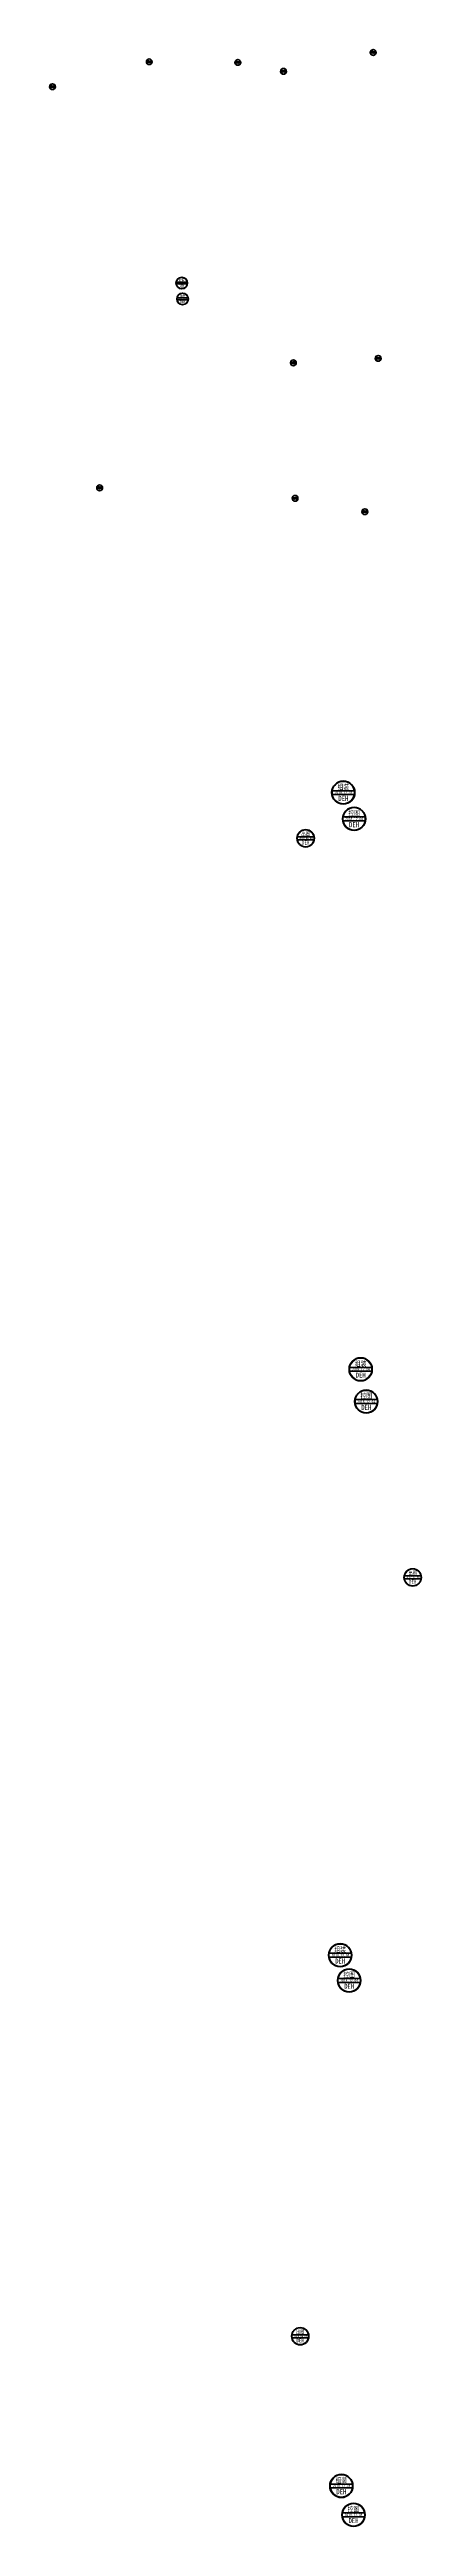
# Model space of a CAD drawing. Header units: millimetres. Extents: x -40286265 to 104648, y -86649 to -49135.
# Drawn here: x 30896 to 32815, y -78269 to -65481 of the extents above; entities that cross this region are included whole.
import ezdxf
from ezdxf.enums import TextEntityAlignment as Align

# ---------------------------------------------------------------- set-up
doc = ezdxf.new("R2010")
doc.units = ezdxf.units.MM
doc.header["$LTSCALE"] = 0.5
for name, color, linetype, lineweight in [('印章专用-出图', 1, 'Continuous', 80), ('印章专用-控图', 1, 'Continuous', 80), ('印章专用-组装', 1, 'Continuous', 80)]:
    doc.layers.add(name, color=color, linetype=linetype, lineweight=lineweight)
doc.styles.add('国标', font='simfang.ttf', dxfattribs={"width": 0.8})

# ---------------------------------------------------------------- blocks, each defined once
blk = doc.blocks.new('组装章')
at = {"layer": '印章专用-组装', "lineweight": 35}
h = blk.add_hatch(color=256, dxfattribs=at)
h.paths.add_polyline_path([(-15, 0, 1), (15, 0, 1)])
h.paths.add_polyline_path([(14.5, 0, -1), (-14.5, 0, -1)], flags=16)
for p, q in [((-14.3, 2.5), (14.3, 2.5)), ((-14.3, -2.5), (14.3, -2.5))]:
    blk.add_line(p, q, dxfattribs=at)
for radius in [15, 14.5]:
    blk.add_circle((0, 0), radius, dxfattribs=at)
at = {"layer": '印章专用-组装', "color": 4, "style": '国标', "width": 0.8}
blk.add_text('DEH', height=6.56, dxfattribs=at).set_placement((0, -10.7), align=Align.CENTER)
at = {"layer": '印章专用-组装', "color": 2, "style": '国标', "width": 0.8}
blk.add_attdef('XXXX.XX.XX', text='', height=3.5, dxfattribs=at).set_placement((0.4, 0.1), align=Align.MIDDLE_CENTER)
at = {"layer": '印章专用-组装', "color": 3, "style": '国标', "width": 0.8}
blk.add_attdef('组装', text='', height=6.6, dxfattribs=at).set_placement((0, 7.4), align=Align.MIDDLE_CENTER)
blk = doc.blocks.new('YZ-ZZ')
at = {"layer": '印章专用-组装'}
blk.add_blockref('组装章', (0.6, 0), dxfattribs=at).add_auto_attribs({'组装': '组装', 'XXXX.XX.XX': '2018.12.04'})
blk = doc.blocks.new('控图章')
at = {"layer": '印章专用-控图'}
h = blk.add_hatch(color=256, dxfattribs=at)
h.paths.add_polyline_path([(-15, 0, 1), (15, 0, 1)])
h.paths.add_polyline_path([(14.5, 0, -1), (-14.5, 0, -1)], flags=16)
at = {"layer": '印章专用-控图', "lineweight": 35}
for p, q in [((-14.3, 2.5), (14.3, 2.5)), ((-14.3, -2.5), (14.3, -2.5))]:
    blk.add_line(p, q, dxfattribs=at)
for radius in [15, 14.5]:
    blk.add_circle((0, 0), radius, dxfattribs=at)
at = {"layer": '印章专用-控图', "color": 4, "style": '国标', "width": 0.8}
blk.add_text('DEH', height=6.56, dxfattribs=at).set_placement((0, -10.7), align=Align.CENTER)
at = {"layer": '印章专用-控图', "color": 2, "style": '国标', "width": 0.8}
blk.add_attdef('XXXX.XX.XX', text='', height=3.5, dxfattribs=at).set_placement((0, 0), align=Align.MIDDLE_CENTER)
at = {"layer": '印章专用-控图', "color": 3, "style": '国标', "width": 0.8}
blk.add_attdef('控图', text='', height=6.6, dxfattribs=at).set_placement((0, 7.4), align=Align.MIDDLE_CENTER)
blk = doc.blocks.new('YZ-KT')
at = {"layer": '印章专用-控图'}
blk.add_blockref('控图章', (0.6, 0), dxfattribs=at).add_auto_attribs({'XXXX.XX.XX': '2018.12.04', '控图': '控图'})
blk = doc.blocks.new('出图章')
at = {"layer": '印章专用-出图'}
h = blk.add_hatch(color=256, dxfattribs=at)
h.paths.add_polyline_path([(-15, 0, 1), (15, 0, 1)])
h.paths.add_polyline_path([(14.5, 0, -1), (-14.5, 0, -1)], flags=16)
h.paths.add_polyline_path([(-7.3, -12.3), (7.4, -12.3), (7.4, -2.7), (-7.3, -2.7)], flags=8)
at = {"layer": '印章专用-出图', "lineweight": 35}
for p, q in [((-14.3, 2.5), (14.3, 2.5)), ((-14.3, -2.5), (14.3, -2.5))]:
    blk.add_line(p, q, dxfattribs=at)
for radius in [15, 14.5]:
    blk.add_circle((0, 0), radius, dxfattribs=at)
at = {"layer": '印章专用-出图', "color": 4, "style": '国标', "width": 0.8}
blk.add_text('DEH', height=6.56, dxfattribs=at).set_placement((0, -10.7), align=Align.CENTER)
at = {"layer": '印章专用-出图', "color": 2, "style": '国标', "width": 0.8}
blk.add_attdef('XXXX.XX.XX', text='', height=3.5, dxfattribs=at).set_placement((0.4, 0.1), align=Align.MIDDLE_CENTER)
at = {"layer": '印章专用-出图', "color": 3, "style": '国标', "width": 0.8}
blk.add_attdef('出图', text='', height=6.6, dxfattribs=at).set_placement((0, 7.4), align=Align.MIDDLE_CENTER)
blk = doc.blocks.new('YZ-CT')
at = {"layer": '印章专用-出图'}
blk.add_blockref('出图章', (0.6, 0), dxfattribs=at).add_auto_attribs({'出图': '出图', 'XXXX.XX.XX': '2020.06.08'})

msp = doc.modelspace()

# ---------------------------------------------------------------- block references
at = {"layer": '印章专用-出图'}
for p in [(31409.978, -65543.871), (31867.388, -65547.335), (32102.684, -65593.409), (32565.368, -65495.877), (30910.404, -65672.75), (31154.004, -67743.411), (32162.512, -67797.897), (32522.876, -67866.896)]:
    msp.add_blockref('YZ-CT', p, dxfattribs=at)
at = {"layer": '印章专用-出图', "xscale": 3, "yscale": 3, "zscale": 3}
for p in [(32215.938, -69553.098), (32768.421, -73368.991), (32187.853, -77286.765)]:
    msp.add_blockref('YZ-CT', p, dxfattribs=at)
at = {"layer": '印章专用-控图'}
for p, xscale, yscale, zscale in [((31577.278, -66686.36), 2, 2, 2), ((32465.183, -69452.918), 4, 4, 4), ((32528.067, -72461.388), 4, 4, 4), ((32439.993, -75450.122), 4, 4, 4), ((32462.441, -78208.872), 4, 4, 4)]:
    msp.add_blockref('YZ-KT', p, dxfattribs=dict(at, xscale=xscale, yscale=yscale, zscale=zscale))
at = {"layer": '印章专用-组装'}
for p, xscale, yscale, zscale in [((31581.281, -66768.496), 2, 2, 2), ((32409.57, -69317.256), 4, 4, 4), ((32499.209, -72294.795), 4, 4, 4), ((32393.519, -75319.871), 4, 4, 4), ((32399.637, -78059.721), 4, 4, 4)]:
    msp.add_blockref('YZ-ZZ', p, dxfattribs=dict(at, xscale=xscale, yscale=yscale, zscale=zscale))
for p in [(32153.757, -67098.032), (32591.614, -67075.206)]:
    msp.add_blockref('YZ-ZZ', p, dxfattribs=at)

doc.saveas('drawing.dxf')
